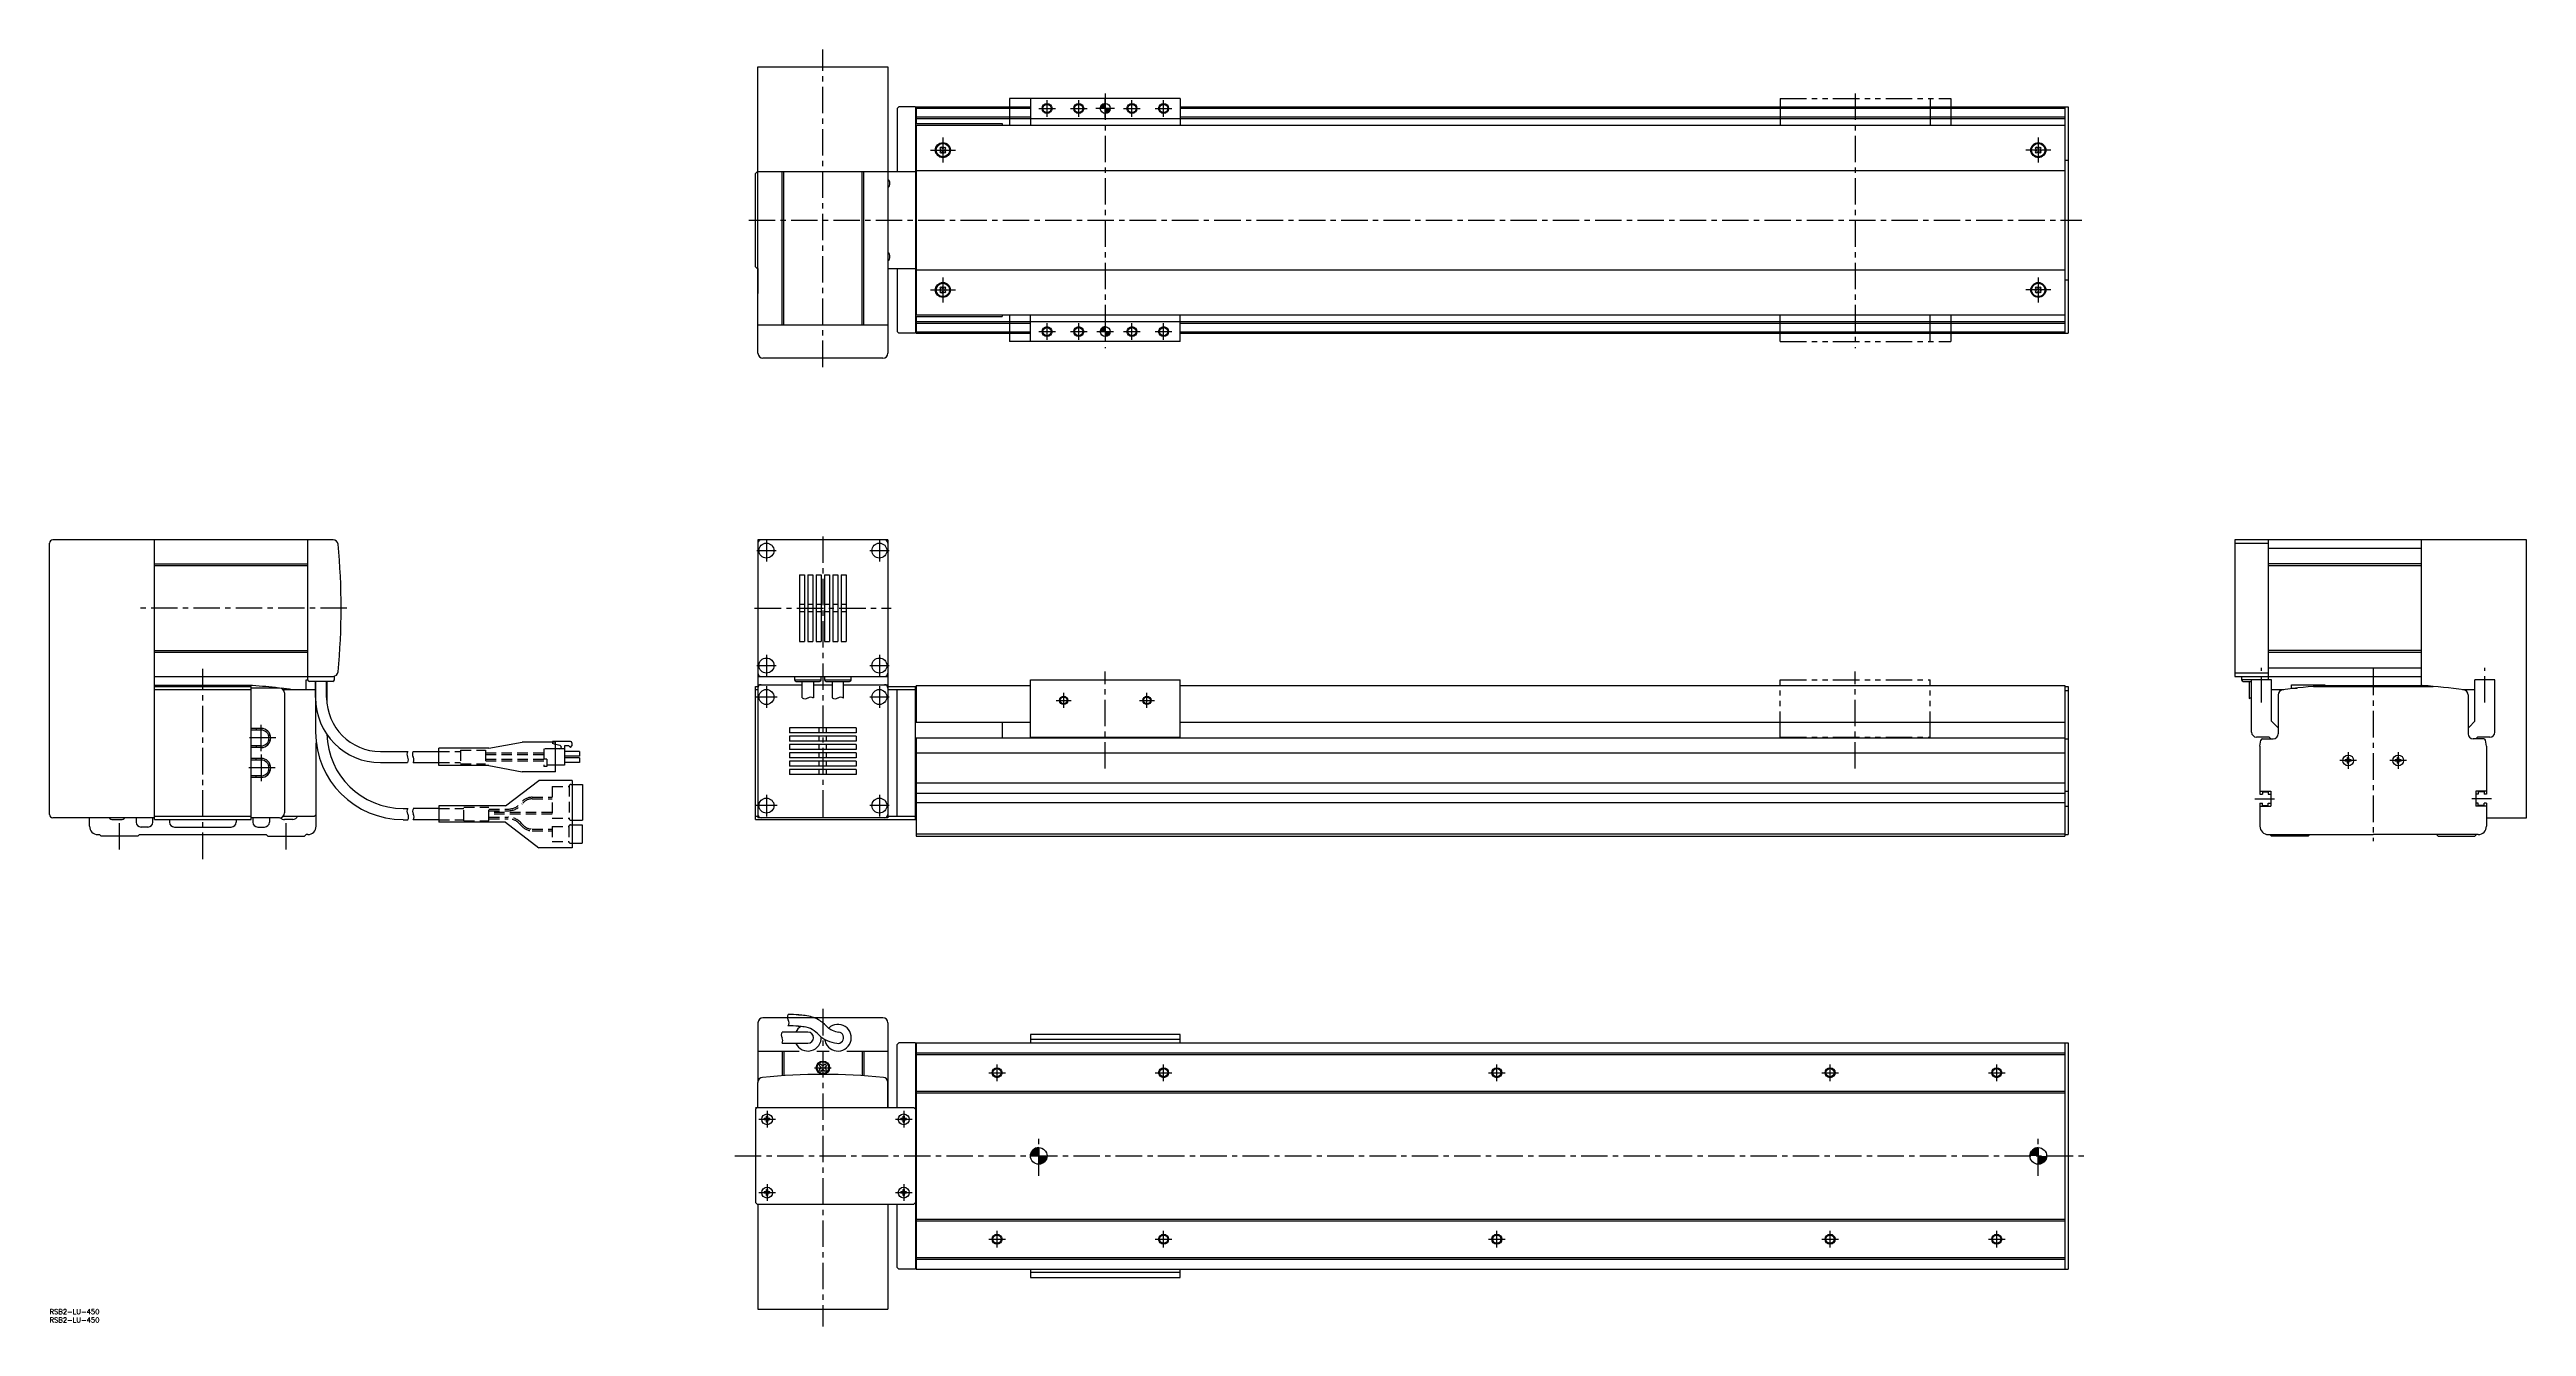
# Model space of a CAD drawing. Extents: x 0 to 1487, y -10 to 756.
import ezdxf

# ---------------------------------------------------------------- set-up
doc = ezdxf.new("R2010")
doc.units = 0
doc.header["$LTSCALE"] = 0.5
for name, pattern in [('CENTER', [50.8, 31.75, -6.35, 6.35, -6.35]), ('DASHED', [19.05, 12.7, -6.35]), ('PHANTOM', [63.5, 31.75, -6.35, 6.35, -6.35, 6.35, -6.35])]:
    doc.linetypes.add(name, pattern=pattern)
for name, color, linetype in [('MSM_CENTER', 1, 'CENTER'), ('MSM_CONTINUOUS', 7, 'CONTINUOUS'), ('MSM_DASHED', 4, 'DASHED'), ('MSM_IMAGINARY', 6, 'PHANTOM'), ('MSM_NARROW', 5, 'CONTINUOUS'), ('MSM_PART_NUMBER', 7, 'CONTINUOUS')]:
    doc.layers.add(name, color=color, linetype=linetype)
doc.styles.get("Standard").update_dxf_attribs({"font": 'txt.shx', "height": 3, "bigfont": 'bigfont.shx'})

# ---------------------------------------------------------------- blocks, each defined once
blk = doc.blocks.new('*U1')
at = {"layer": 'MSM_PART_NUMBER'}
blk.add_text('RSB2-LU-450', height=3, dxfattribs=at).set_placement((0, -3))
blk = doc.blocks.new('*U2')
at = {"layer": 'MSM_PART_NUMBER'}
blk.add_text('RSB2-LU-450', height=3, dxfattribs=at).set_placement((0, -8))
blk = doc.blocks.new('*U5')
at = {"layer": 'MSM_CONTINUOUS', "linetype": 'CONTINUOUS'}
for p, q in [((631.1, 588.5), (630.7, 587)), ((632.2, 589.6), (631.1, 588.5)), ((633.7, 590), (632.2, 589.6)), ((633.7, 589.6), (633.7, 590)), ((633.7, 589.6), (633.7, 588.5)), ((633.7, 588.5), (633.7, 587)), ((633.7, 587), (633.7, 585.5)), ((633.7, 585.5), (633.7, 584.4)), ((635.2, 584.4), (633.7, 584)), ((633.7, 584), (633.7, 584.4)), ((636.3, 585.5), (635.2, 584.4)), ((636.7, 587), (636.3, 585.5))]:
    blk.add_line(p, q, dxfattribs=at)
for points in [[(631.1, 588.5), (630.7, 587), (633.7, 587)], [(632.2, 589.6), (631.1, 588.5), (633.7, 588.5)], [(633.7, 590), (632.2, 589.6), (633.7, 589.6)], [(633.7, 587), (633.7, 585.5), (636.3, 585.5)], [(633.7, 585.5), (633.7, 584.4), (635.2, 584.4)]]:
    blk.add_solid(points, dxfattribs=at)
at = {"layer": 'MSM_CONTINUOUS', "linetype": 'CONTINUOUS', "extrusion": (0, 0, -1)}
for points in [[(-631.1, 588.5), (-633.7, 588.5), (-633.7, 587)], [(-632.2, 589.6), (-633.7, 589.6), (-633.7, 588.5)], [(-633.7, 587), (-636.7, 587), (-636.3, 585.5)], [(-633.7, 585.5), (-636.3, 585.5), (-635.2, 584.4)], [(-633.7, 584.4), (-635.2, 584.4), (-633.7, 584)]]:
    blk.add_solid(points, dxfattribs=at)
blk = doc.blocks.new('*U6')
at = {"layer": 'MSM_CONTINUOUS', "linetype": 'CONTINUOUS'}
for p, q in [((631.1, 722.5), (630.7, 721)), ((632.2, 723.6), (631.1, 722.5)), ((633.7, 724), (632.2, 723.6)), ((633.7, 723.6), (633.7, 724)), ((633.7, 723.6), (633.7, 722.5)), ((633.7, 722.5), (633.7, 721)), ((633.7, 721), (633.7, 719.5)), ((633.7, 719.5), (633.7, 718.4)), ((635.2, 718.4), (633.7, 718)), ((633.7, 718), (633.7, 718.4)), ((636.3, 719.5), (635.2, 718.4)), ((636.7, 721), (636.3, 719.5))]:
    blk.add_line(p, q, dxfattribs=at)
for points in [[(631.1, 722.5), (630.7, 721), (633.7, 721)], [(632.2, 723.6), (631.1, 722.5), (633.7, 722.5)], [(633.7, 724), (632.2, 723.6), (633.7, 723.6)], [(633.7, 721), (633.7, 719.5), (636.3, 719.5)], [(633.7, 719.5), (633.7, 718.4), (635.2, 718.4)]]:
    blk.add_solid(points, dxfattribs=at)
at = {"layer": 'MSM_CONTINUOUS', "linetype": 'CONTINUOUS', "extrusion": (0, 0, -1)}
for points in [[(-631.1, 722.5), (-633.7, 722.5), (-633.7, 721)], [(-632.2, 723.6), (-633.7, 723.6), (-633.7, 722.5)], [(-633.7, 721), (-636.7, 721), (-636.3, 719.5)], [(-633.7, 719.5), (-636.3, 719.5), (-635.2, 718.4)], [(-633.7, 718.4), (-635.2, 718.4), (-633.7, 718)]]:
    blk.add_solid(points, dxfattribs=at)
blk = doc.blocks.new('*U7')
at = {"layer": 'MSM_CONTINUOUS', "linetype": 'CONTINUOUS'}
for p, q in [((589.1, 93.9), (588.7, 92)), ((590.2, 95.5), (589.1, 93.9)), ((591.8, 96.6), (590.2, 95.5)), ((593.7, 97), (591.8, 96.6)), ((593.7, 96.6), (593.7, 97)), ((593.7, 96.6), (593.7, 95.5)), ((593.7, 95.5), (593.7, 93.9)), ((593.7, 93.9), (593.7, 92)), ((593.7, 92), (593.7, 90.1)), ((593.7, 90.1), (593.7, 88.5)), ((598.3, 90.1), (597.2, 88.5)), ((598.7, 92), (598.3, 90.1)), ((593.7, 88.5), (593.7, 87.4)), ((595.6, 87.4), (593.7, 87)), ((593.7, 87), (593.7, 87.4)), ((597.2, 88.5), (595.6, 87.4))]:
    blk.add_line(p, q, dxfattribs=at)
for points in [[(589.1, 93.9), (588.7, 92), (593.7, 92)], [(590.2, 95.5), (589.1, 93.9), (593.7, 93.9)], [(591.8, 96.6), (590.2, 95.5), (593.7, 95.5)], [(593.7, 97), (591.8, 96.6), (593.7, 96.6)], [(593.7, 92), (593.7, 90.1), (598.3, 90.1)], [(593.7, 90.1), (593.7, 88.5), (597.2, 88.5)], [(593.7, 88.5), (593.7, 87.4), (595.6, 87.4)]]:
    blk.add_solid(points, dxfattribs=at)
at = {"layer": 'MSM_CONTINUOUS', "linetype": 'CONTINUOUS', "extrusion": (0, 0, -1)}
for points in [[(-589.1, 93.9), (-593.7, 93.9), (-593.7, 92)], [(-590.2, 95.5), (-593.7, 95.5), (-593.7, 93.9)], [(-591.8, 96.6), (-593.7, 96.6), (-593.7, 95.5)], [(-593.7, 92), (-598.7, 92), (-598.3, 90.1)], [(-593.7, 90.1), (-598.3, 90.1), (-597.2, 88.5)], [(-593.7, 88.5), (-597.2, 88.5), (-595.6, 87.4)], [(-593.7, 87.4), (-595.6, 87.4), (-593.7, 87)]]:
    blk.add_solid(points, dxfattribs=at)
blk = doc.blocks.new('*U8')
at = {"layer": 'MSM_CONTINUOUS', "linetype": 'CONTINUOUS'}
for p, q in [((1189.1, 93.9), (1188.7, 92)), ((1190.2, 95.5), (1189.1, 93.9)), ((1191.8, 96.6), (1190.2, 95.5)), ((1193.7, 97), (1191.8, 96.6)), ((1193.7, 96.6), (1193.7, 97)), ((1193.7, 96.6), (1193.7, 95.5)), ((1193.7, 95.5), (1193.7, 93.9)), ((1193.7, 93.9), (1193.7, 92)), ((1193.7, 92), (1193.7, 90.1)), ((1193.7, 90.1), (1193.7, 88.5)), ((1198.3, 90.1), (1197.2, 88.5)), ((1198.7, 92), (1198.3, 90.1)), ((1193.7, 88.5), (1193.7, 87.4)), ((1195.6, 87.4), (1193.7, 87)), ((1193.7, 87), (1193.7, 87.4)), ((1197.2, 88.5), (1195.6, 87.4))]:
    blk.add_line(p, q, dxfattribs=at)
for points in [[(1189.1, 93.9), (1188.7, 92), (1193.7, 92)], [(1190.2, 95.5), (1189.1, 93.9), (1193.7, 93.9)], [(1191.8, 96.6), (1190.2, 95.5), (1193.7, 95.5)], [(1193.7, 97), (1191.8, 96.6), (1193.7, 96.6)], [(1193.7, 92), (1193.7, 90.1), (1198.3, 90.1)], [(1193.7, 90.1), (1193.7, 88.5), (1197.2, 88.5)], [(1193.7, 88.5), (1193.7, 87.4), (1195.6, 87.4)]]:
    blk.add_solid(points, dxfattribs=at)
at = {"layer": 'MSM_CONTINUOUS', "linetype": 'CONTINUOUS', "extrusion": (0, 0, -1)}
for points in [[(-1189.1, 93.9), (-1193.7, 93.9), (-1193.7, 92)], [(-1190.2, 95.5), (-1193.7, 95.5), (-1193.7, 93.9)], [(-1191.8, 96.6), (-1193.7, 96.6), (-1193.7, 95.5)], [(-1193.7, 92), (-1198.7, 92), (-1198.3, 90.1)], [(-1193.7, 90.1), (-1198.3, 90.1), (-1197.2, 88.5)], [(-1193.7, 88.5), (-1197.2, 88.5), (-1195.6, 87.4)], [(-1193.7, 87.4), (-1195.6, 87.4), (-1193.7, 87)]]:
    blk.add_solid(points, dxfattribs=at)

msp = doc.modelspace()

# ---------------------------------------------------------------- linework, layer by layer
at = {"layer": 'MSM_CENTER'}
for p, q in [((464.2, 565.7), (464.2, 756.4)), ((633.7, 730), (633.7, 577)), ((1083.7, 730), (1083.7, 577)), ((593.7, 721), (603.7, 721)), ((598.7, 716), (598.7, 726)), ((612.7, 721), (622.7, 721)), ((617.7, 716), (617.7, 726)), ((639.2, 721), (628.1, 721)), ((633.7, 715.5), (633.7, 726.5)), ((644.7, 721), (654.7, 721)), ((649.7, 716), (649.7, 726)), ((663.7, 721), (673.7, 721)), ((668.7, 716), (668.7, 726)), ((536.2, 703.5), (536.2, 688.5)), ((1193.7, 703.5), (1193.7, 688.5)), ((528.7, 696), (543.7, 696)), ((1201.2, 696), (1186.2, 696)), ((419.7, 654), (1219.9, 654)), ((528.7, 612), (543.7, 612)), ((536.2, 619.5), (536.2, 604.5)), ((1201.2, 612), (1186.2, 612)), ((1193.7, 619.5), (1193.7, 604.5)), ((593.7, 587), (603.7, 587)), ((598.7, 582), (598.7, 592)), ((612.7, 587), (622.7, 587)), ((617.7, 582), (617.7, 592)), ((628.7, 587), (638.7, 587)), ((644.7, 587), (654.7, 587)), ((649.7, 582), (649.7, 592)), ((663.7, 587), (673.7, 587)), ((668.7, 582), (668.7, 592)), ((430.3, 462), (430.3, 449)), ((464.2, 464), (464.2, 293)), ((498.1, 462), (498.1, 449)), ((424.5, 455.5), (436.1, 455.5)), ((492.3, 455.5), (503.9, 455.5)), ((178.5, 421), (54.4, 421)), ((423.2, 421), (505.2, 421)), ((430.3, 393), (430.3, 380)), ((498.1, 393), (498.1, 380)), ((92, 270.3), (92, 384.6)), ((424.5, 386.5), (436.1, 386.5)), ((430.3, 374.1), (430.3, 361.1)), ((492.3, 386.5), (503.9, 386.5)), ((498.1, 374.1), (498.1, 361.1)), ((633.7, 324.6), (633.7, 383)), ((1083.7, 324.6), (1083.7, 383)), ((1327.7, 364.2), (1327.7, 385.1)), ((1394.7, 384.6), (1394.7, 281)), ((1461.7, 364.2), (1461.7, 385.1)), ((423.7, 367.6), (436.8, 367.6)), ((492.3, 367.6), (503.9, 367.6)), ((604.2, 365.5), (613.2, 365.5)), ((608.7, 361), (608.7, 370)), ((654.2, 365.5), (663.2, 365.5)), ((658.7, 361), (658.7, 370)), ((135.8, 343), (118.9, 343)), ((127, 335), (127, 351)), ((127, 333), (127, 317)), ((1384.7, 329.5), (1374.7, 329.5)), ((1379.7, 334.5), (1379.7, 324.5)), ((1414.7, 329.5), (1404.7, 329.5)), ((1409.7, 334.5), (1409.7, 324.5)), ((135.5, 325), (118.7, 325)), ((436.8, 302.4), (423.7, 302.4)), ((430.3, 308.9), (430.3, 295.9)), ((503.9, 302.4), (492.3, 302.4)), ((498.1, 308.9), (498.1, 295.9)), ((1323.7, 306.5), (1335.5, 306.5)), ((1465.7, 306.5), (1453.9, 306.5)), ((42, 276), (42, 291.9)), ((142, 276), (142, 291.9)), ((464.2, 180.3), (464.2, -10.4)), ((459.2, 145), (469.2, 145)), ((563.7, 142), (573.7, 142)), ((568.7, 137), (568.7, 147)), ((663.7, 142), (673.7, 142)), ((668.7, 137), (668.7, 147)), ((863.7, 142), (873.7, 142)), ((868.7, 137), (868.7, 147)), ((1063.7, 142), (1073.7, 142)), ((1068.7, 137), (1068.7, 147)), ((1163.7, 142), (1173.7, 142)), ((1168.7, 137), (1168.7, 147)), ((430.7, 119), (430.7, 109)), ((512.7, 119), (512.7, 109)), ((425.7, 114), (435.7, 114)), ((507.7, 114), (517.7, 114)), ((411.3, 92), (1222.4, 92)), ((593.7, 80.1), (593.7, 103.9)), ((1193.7, 80.1), (1193.7, 103.9)), ((430.7, 75), (430.7, 65)), ((512.7, 75), (512.7, 65)), ((425.7, 70), (435.7, 70)), ((507.7, 70), (517.7, 70)), ((568.7, 37), (568.7, 47)), ((668.7, 37), (668.7, 47)), ((868.7, 37), (868.7, 47)), ((1068.7, 37), (1068.7, 47)), ((1168.7, 37), (1168.7, 47)), ((563.7, 42), (573.7, 42)), ((663.7, 42), (673.7, 42)), ((863.7, 42), (873.7, 42)), ((1063.7, 42), (1073.7, 42)), ((1163.7, 42), (1173.7, 42))]:
    msp.add_line(p, q, dxfattribs=at)
at = {"layer": 'MSM_CONTINUOUS'}
for p, q in [((425.2, 574), (425.2, 746)), ((425.2, 746), (503.2, 746)), ((503.2, 746), (503.2, 574)), ((509.7, 722), (508.7, 721)), ((508.7, 721), (508.7, 683)), ((519.7, 722), (509.7, 722)), ((519.7, 722), (519.7, 586)), ((520.2, 722), (520.2, 712)), ((520.2, 722), (588.7, 722)), ((520.2, 721.2), (588.7, 721.2)), ((520.2, 716), (588.7, 716)), ((520.2, 715), (1209.7, 715)), ((678.7, 727), (588.7, 727)), ((588.7, 727), (588.7, 711)), ((678.7, 727), (678.7, 711)), ((678.7, 722), (1211.7, 722)), ((678.7, 721.2), (1209.7, 721.2)), ((678.7, 716), (1209.7, 716)), ((1209.7, 722), (1209.7, 586)), ((1211.7, 722), (1211.7, 586)), ((519.7, 712), (571.7, 712)), ((520.2, 711), (1209.7, 711)), ((520.2, 711), (520.2, 597)), ((571.7, 712), (571.7, 711)), ((535, 697.8), (534.4, 697.2)), ((534.4, 697.2), (534.9, 696.7)), ((534.9, 695.3), (534.4, 694.8)), ((534.4, 694.8), (535, 694.2)), ((535.5, 697.3), (535, 697.8)), ((535, 694.2), (535.5, 694.7)), ((537.3, 697.8), (536.9, 697.3)), ((536.9, 694.7), (537.3, 694.2)), ((538, 697.2), (537.3, 697.8)), ((537.3, 694.2), (538, 694.8)), ((537.5, 696.7), (538, 697.2)), ((538, 694.8), (537.5, 695.3)), ((1192.5, 697.8), (1191.9, 697.2)), ((1191.9, 697.2), (1192.4, 696.7)), ((1192.4, 695.3), (1191.9, 694.8)), ((1191.9, 694.8), (1192.5, 694.2)), ((1193, 697.3), (1192.5, 697.8)), ((1192.5, 694.2), (1193, 694.7)), ((1194.8, 697.8), (1194.4, 697.3)), ((1194.4, 694.7), (1194.8, 694.2)), ((1195.5, 697.2), (1194.8, 697.8)), ((1194.8, 694.2), (1195.5, 694.8)), ((1195, 696.7), (1195.5, 697.2)), ((1195.5, 694.8), (1195, 695.3)), ((1209.7, 689.9), (1211.7, 689.9)), ((423.7, 682), (424.7, 683)), ((423.7, 626), (423.7, 682)), ((519.7, 683), (424.7, 683)), ((439.7, 591), (439.7, 683)), ((440.7, 591), (440.7, 683)), ((487.7, 591), (487.7, 683)), ((488.7, 591), (488.7, 683)), ((519.7, 683.8), (1209.7, 683.8)), ((424.7, 625), (423.7, 626)), ((425.2, 625), (424.7, 625)), ((425.2, 625), (425.2, 609.8)), ((503.2, 625), (519.7, 625)), ((503.2, 625), (503.2, 609.8)), ((508.7, 625), (508.7, 587)), ((519.7, 624.2), (1209.7, 624.2)), ((535, 613.8), (534.4, 613.2)), ((534.4, 613.2), (534.9, 612.7)), ((534.9, 611.3), (534.4, 610.8)), ((534.4, 610.8), (535, 610.2)), ((535.5, 613.3), (535, 613.8)), ((535, 610.2), (535.5, 610.7)), ((537.3, 613.8), (536.9, 613.3)), ((536.9, 610.7), (537.3, 610.2)), ((538, 613.2), (537.3, 613.8)), ((537.3, 610.2), (538, 610.8)), ((537.5, 612.7), (538, 613.2)), ((538, 610.8), (537.5, 611.3)), ((1192.5, 613.8), (1191.9, 613.2)), ((1191.9, 613.2), (1192.4, 612.7)), ((1192.4, 611.3), (1191.9, 610.8)), ((1191.9, 610.8), (1192.5, 610.2)), ((1193, 613.3), (1192.5, 613.8)), ((1192.5, 610.2), (1193, 610.7)), ((1194.8, 613.8), (1194.4, 613.3)), ((1194.4, 610.7), (1194.8, 610.2)), ((1195.5, 613.2), (1194.8, 613.8)), ((1194.8, 610.2), (1195.5, 610.8)), ((1195, 612.7), (1195.5, 613.2)), ((1195.5, 610.8), (1195, 611.3)), ((1209.7, 618.1), (1211.7, 618.1)), ((519.7, 596), (571.7, 596)), ((520.2, 597), (1209.7, 597)), ((520.2, 596), (520.2, 586)), ((571.7, 597), (571.7, 596)), ((588.7, 581), (588.7, 597)), ((678.7, 581), (678.7, 597)), ((425.2, 591), (503.2, 591)), ((508.7, 587), (509.7, 586)), ((519.7, 586), (509.7, 586)), ((520.2, 593), (1209.7, 593)), ((520.2, 592), (588.7, 592)), ((520.2, 586.8), (588.7, 586.8)), ((520.2, 586), (588.7, 586)), ((678.7, 581), (588.7, 581)), ((678.7, 592), (1209.7, 592)), ((678.7, 586.8), (1209.7, 586.8)), ((678.7, 586), (1211.7, 586)), ((500.2, 571), (428.2, 571)), ((170.2, 462), (2, 462)), ((63, 294), (63, 462)), ((155, 378), (155, 462)), ((503.2, 462), (425.2, 462)), ((425.2, 462), (425.2, 295)), ((503.2, 462), (503.2, 295)), ((1486.7, 462), (1311.7, 462)), ((1311.7, 462), (1311.7, 380)), ((1331.7, 462), (1331.7, 378)), ((1331.7, 461.9), (1331.7, 461.9)), ((1423.7, 461.9), (1423.6, 461.9)), ((1423.7, 374.5), (1423.7, 462)), ((1486.7, 295), (1486.7, 462)), ((0, 297), (0, 460)), ((63, 447.5), (155, 447.5)), ((63, 446.5), (155, 446.5)), ((1311.7, 460), (1331.7, 460)), ((1331.7, 457), (1423.7, 457)), ((1423.7, 447.5), (1331.7, 447.5)), ((1331.7, 446.5), (1423.7, 446.5)), ((450.2, 441), (450.2, 401)), ((450.2, 441), (453.2, 441)), ((453.2, 441), (453.2, 401)), ((455.2, 441), (455.2, 401)), ((455.2, 441), (458.2, 441)), ((458.2, 441), (458.2, 401)), ((460.2, 441), (460.2, 401)), ((460.2, 441), (463.2, 441)), ((463.2, 441), (463.2, 401)), ((465.2, 441), (465.2, 401)), ((465.2, 441), (468.2, 441)), ((468.2, 441), (468.2, 401)), ((470.2, 441), (470.2, 401)), ((470.2, 441), (473.2, 441)), ((473.2, 441), (473.2, 401)), ((475.2, 441), (475.2, 401)), ((475.2, 441), (478.2, 441)), ((478.2, 441), (478.2, 401)), ((453.2, 423.2), (450.2, 423.2)), ((453.2, 418.7), (450.2, 418.7)), ((458.2, 423.2), (455.2, 423.2)), ((458.2, 418.7), (455.2, 418.7)), ((463.2, 423.2), (460.2, 423.2)), ((463.2, 418.7), (460.2, 418.7)), ((468.2, 423.2), (465.2, 423.2)), ((468.2, 418.7), (465.2, 418.7)), ((473.2, 423.2), (470.2, 423.2)), ((473.2, 418.7), (470.2, 418.7)), ((478.2, 423.2), (475.2, 423.2)), ((478.2, 418.7), (475.2, 418.7)), ((63, 395.5), (155, 395.5)), ((63, 394.5), (155, 394.5)), ((450.2, 401), (453.2, 401)), ((455.2, 401), (458.2, 401)), ((460.2, 401), (463.2, 401)), ((465.2, 401), (468.2, 401)), ((470.2, 401), (473.2, 401)), ((475.2, 401), (478.2, 401)), ((1423.7, 395.5), (1331.7, 395.5)), ((1331.7, 394.5), (1423.7, 394.5)), ((63, 380), (170.2, 380)), ((121.8, 374.5), (63, 374.5)), ((63, 374), (121, 374)), ((63, 372), (121, 372)), ((121, 294), (121, 374)), ((138, 373), (121, 373)), ((140.2, 372), (159.6, 372)), ((154, 372), (154, 378)), ((154, 378), (155, 378)), ((170, 377), (156, 377)), ((159.6, 377), (159.6, 346.5)), ((159.6, 367.2), (159.6, 377)), ((166.4, 377), (166.4, 365.4)), ((166.3, 367.2), (166.3, 377)), ((171, 378), (171, 380.1)), ((423.7, 294), (423.7, 374)), ((423.7, 374), (425.2, 374)), ((423.7, 372), (425.2, 372)), ((425.2, 380), (503.2, 380)), ((425.2, 375), (451.8, 375)), ((447.2, 380), (447.2, 378)), ((447.2, 378), (463.2, 378)), ((448.2, 377), (462.2, 377)), ((451.8, 367), (451.8, 377)), ((458.5, 377), (458.5, 367)), ((458.5, 375), (469.8, 375)), ((463.2, 378), (463.2, 380)), ((465.2, 380), (465.2, 378)), ((465.2, 378), (481.2, 378)), ((466.2, 377), (480.2, 377)), ((469.8, 377), (469.8, 367.1)), ((476.6, 366.9), (476.6, 377)), ((476.6, 375), (503.2, 375)), ((481.2, 378), (481.2, 380)), ((503.2, 374), (519.7, 374)), ((503.2, 372), (519.7, 372)), ((508.7, 296), (508.7, 372)), ((519.7, 294), (519.7, 374)), ((520.2, 374.5), (520.2, 352.5)), ((520.2, 374.5), (588.7, 374.5)), ((588.7, 343), (588.7, 378)), ((588.7, 378), (678.7, 378)), ((678.7, 343), (678.7, 378)), ((678.7, 374.5), (1209.7, 374.5)), ((1209.7, 374.5), (1209.7, 284)), ((1209.7, 374), (1211.7, 374)), ((1211.7, 374), (1211.7, 285)), ((1331.7, 382), (1311.7, 382)), ((1311.7, 380), (1331.7, 380)), ((1315.7, 380), (1315.7, 378)), ((1333.7, 378), (1315.7, 378)), ((1316.7, 377), (1321.7, 377)), ((1320.3, 377), (1320.3, 366.7)), ((1321.7, 346.5), (1321.7, 378)), ((1423.6, 385), (1331.7, 385)), ((1331.7, 380.1), (1331.7, 380.1)), ((1331.7, 380), (1423.7, 380)), ((1333.7, 353), (1333.7, 378)), ((1333.7, 372), (1341.1, 372)), ((1345.7, 372.6), (1345.7, 375)), ((1345.7, 375), (1365.7, 375)), ((1345.7, 373), (1349, 373)), ((1358.8, 374), (1430.6, 374)), ((1364.9, 374.5), (1424.5, 374.5)), ((1365.7, 375), (1365.7, 374.5)), ((1423.6, 384.3), (1423.7, 384.3)), ((1448.3, 372), (1455.7, 372)), ((1455.7, 353), (1455.7, 378)), ((1467.7, 378), (1455.7, 378)), ((1467.7, 346.5), (1467.7, 378)), ((141, 370), (141, 298)), ((1209.7, 371.5), (1211.7, 371.5)), ((1337.7, 368.9), (1337.7, 345.5)), ((1451.7, 368.9), (1451.7, 345.5)), ((127, 348.7), (121, 348.7)), ((127, 347.7), (121, 347.7)), ((124, 348.7), (124, 347.7)), ((132.6, 344.5), (131.5, 344.5)), ((484.2, 349), (444.2, 349)), ((444.2, 349), (444.2, 346)), ((484.2, 346), (444.2, 346)), ((484.2, 344), (444.2, 344)), ((444.2, 344), (444.2, 341)), ((461.9, 346), (461.9, 349)), ((461.9, 341), (461.9, 344)), ((466.4, 346), (466.4, 349)), ((466.4, 341), (466.4, 344)), ((484.2, 349), (484.2, 346)), ((484.2, 344), (484.2, 341)), ((519.7, 352.5), (588.7, 352.5)), ((520.2, 343), (1209.7, 343)), ((520.2, 343), (520.2, 284)), ((571.7, 352.5), (571.7, 343)), ((588.7, 343.5), (678.7, 343.5)), ((678.7, 352.5), (1209.7, 352.5)), ((1209.7, 342.5), (1211.7, 342.5)), ((1332.2, 343.5), (1324.7, 343.5)), ((1328.3, 342.5), (1334.7, 342.5)), ((1333.2, 342.5), (1332.2, 343.5)), ((1337.2, 349.5), (1333.7, 353)), ((1337.2, 349.5), (1337.7, 349.5)), ((1451.7, 349.5), (1452.2, 349.5)), ((1452.2, 349.5), (1455.7, 353)), ((1461.1, 342.5), (1454.7, 342.5)), ((1456.2, 342.5), (1457.2, 343.5)), ((1464.7, 343.5), (1457.2, 343.5)), ((127, 338.2), (121, 338.2)), ((127, 337.2), (121, 337.2)), ((127, 330.7), (121, 330.7)), ((127, 329.7), (121, 329.7)), ((124, 338.2), (124, 337.2)), ((124, 329.7), (124, 330.7)), ((132.6, 341.5), (131.5, 341.5)), ((160, 290), (160, 340)), ((198.6, 334.9), (215, 334.9)), ((198.6, 328.2), (214.9, 328.2)), ((218.3, 334.9), (233.7, 334.9)), ((218.3, 328.2), (233.7, 328.2)), ((263.7, 336.8), (233.7, 336.8)), ((233.7, 326.4), (233.7, 336.8)), ((263.7, 336.8), (283.7, 340.5)), ((303.7, 340.5), (283.7, 340.5)), ((312.6, 340.9), (301.8, 340.9)), ((301.8, 340.9), (301.8, 340.5)), ((303.7, 322.6), (303.7, 340.5)), ((306.5, 338.4), (303.7, 339.1)), ((309, 336.4), (303.7, 336.4)), ((309, 338.2), (309, 326.7)), ((311.7, 338.2), (309, 338.2)), ((318, 334.8), (309, 334.8)), ((318, 332.1), (309, 332.1)), ((318, 331), (309, 331)), ((318, 328.3), (309, 328.3)), ((312.6, 337.3), (311.7, 338.2)), ((312.6, 337.3), (313.5, 338.2)), ((313.5, 340), (313.5, 338.2)), ((318, 334.8), (318, 332.1)), ((318, 331), (318, 328.3)), ((484.2, 341), (444.2, 341)), ((484.2, 339), (444.2, 339)), ((444.2, 339), (444.2, 336)), ((484.2, 336), (444.2, 336)), ((484.2, 334), (444.2, 334)), ((444.2, 334), (444.2, 331)), ((484.2, 331), (444.2, 331)), ((484.2, 329), (444.2, 329)), ((444.2, 329), (444.2, 326)), ((461.9, 336), (461.9, 339)), ((461.9, 331), (461.9, 334)), ((461.9, 326), (461.9, 329)), ((466.4, 336), (466.4, 339)), ((466.4, 331), (466.4, 334)), ((466.4, 326), (466.4, 329)), ((484.2, 339), (484.2, 336)), ((484.2, 334), (484.2, 331)), ((484.2, 329), (484.2, 326)), ((520.2, 334), (1209.7, 334)), ((1326.7, 338), (1327.3, 341.7)), ((1326.7, 338), (1326.7, 309.2)), ((1377.9, 329.1), (1377.9, 329.9)), ((1378.8, 329.9), (1377.9, 329.9)), ((1378.8, 329.1), (1377.9, 329.1)), ((1379.3, 331.2), (1380.1, 331.2)), ((1379.3, 330.4), (1379.3, 331.2)), ((1379.3, 327.8), (1379.3, 328.6)), ((1379.3, 327.8), (1380.1, 327.8)), ((1380.1, 330.4), (1380.1, 331.2)), ((1380.1, 327.8), (1380.1, 328.6)), ((1381.4, 329.9), (1380.6, 329.9)), ((1381.4, 329.1), (1380.6, 329.1)), ((1381.4, 329.1), (1381.4, 329.9)), ((1407.9, 329.1), (1407.9, 329.9)), ((1408.8, 329.9), (1407.9, 329.9)), ((1408.8, 329.1), (1407.9, 329.1)), ((1409.3, 331.2), (1410.1, 331.2)), ((1409.3, 330.4), (1409.3, 331.2)), ((1409.3, 327.8), (1409.3, 328.6)), ((1409.3, 327.8), (1410.1, 327.8)), ((1410.1, 330.4), (1410.1, 331.2)), ((1410.1, 327.8), (1410.1, 328.6)), ((1411.4, 329.9), (1410.6, 329.9)), ((1411.4, 329.1), (1410.6, 329.1)), ((1411.4, 329.1), (1411.4, 329.9)), ((1462.7, 338), (1462, 341.7)), ((1462.7, 338), (1462.7, 309.2)), ((127, 320.2), (121, 320.2)), ((127, 319.2), (121, 319.2)), ((124, 319.2), (124, 320.2)), ((132.6, 326.5), (131.5, 326.5)), ((132.6, 323.5), (131.5, 323.5)), ((263.7, 326.4), (233.7, 326.4)), ((263.7, 326.4), (283.7, 322.6)), ((273.7, 302.3), (293.7, 317.5)), ((303.7, 322.6), (283.7, 322.6)), ((313.7, 317.5), (293.7, 317.5)), ((309, 326.7), (303.7, 326.7)), ((313.7, 317.5), (313.7, 277.1)), ((313.7, 315.1), (319.9, 315.1)), ((319.9, 315.1), (319.9, 293.6)), ((484.2, 326), (444.2, 326)), ((484.2, 324), (444.2, 324)), ((444.2, 324), (444.2, 321)), ((484.2, 321), (444.2, 321)), ((461.9, 321), (461.9, 324)), ((466.4, 321), (466.4, 324)), ((484.2, 324), (484.2, 321)), ((519.7, 317), (520.2, 317)), ((520.2, 316), (1209.7, 316)), ((212.2, 300.7), (215, 300.7)), ((233.7, 300.7), (218.3, 300.7)), ((273.7, 302.3), (233.7, 302.3)), ((233.7, 302.3), (233.7, 292.4)), ((520.2, 309.8), (1209.7, 309.8)), ((520.2, 304.2), (1209.7, 304.2)), ((1209.7, 311), (1211.7, 311)), ((1209.7, 302), (1211.7, 302)), ((1326.7, 311), (1333.2, 311)), ((1326.7, 309.2), (1328.2, 309.2)), ((1326.7, 303.8), (1326.7, 290)), ((1326.7, 303.8), (1328.2, 303.8)), ((1326.7, 302), (1333.2, 302)), ((1328.2, 310.6), (1328.2, 309.2)), ((1328.2, 310.6), (1331.7, 310.6)), ((1328.2, 302.4), (1328.2, 303.8)), ((1328.2, 302.4), (1331.7, 302.4)), ((1331.7, 310.6), (1331.7, 309.2)), ((1331.7, 309.2), (1333.2, 309.2)), ((1331.7, 303.8), (1333.2, 303.8)), ((1331.7, 302.4), (1331.7, 303.8)), ((1333.2, 311), (1333.2, 302)), ((1462.7, 311), (1456.2, 311)), ((1456.2, 311), (1456.2, 302)), ((1457.7, 309.2), (1456.2, 309.2)), ((1457.7, 303.8), (1456.2, 303.8)), ((1462.7, 302), (1456.2, 302)), ((1457.7, 310.6), (1457.7, 309.2)), ((1461.2, 310.6), (1457.7, 310.6)), ((1457.7, 302.4), (1457.7, 303.8)), ((1461.2, 302.4), (1457.7, 302.4)), ((1461.2, 310.6), (1461.2, 309.2)), ((1462.7, 309.2), (1461.2, 309.2)), ((1462.7, 303.8), (1461.2, 303.8)), ((1461.2, 302.4), (1461.2, 303.8)), ((1462.7, 303.8), (1462.7, 290)), ((63, 295), (2, 295)), ((24, 290), (24, 295)), ((29, 285), (30, 285)), ((30, 285), (31, 284)), ((53, 284), (31, 284)), ((38, 294), (43, 294)), ((52, 295), (52, 292.5)), ((53, 284), (54, 285)), ((54, 285), (130, 285)), ((59, 289.5), (55, 289.5)), ((62, 292.5), (62, 295)), ((63, 296), (121, 296)), ((63, 294), (121, 294)), ((72, 294), (72, 292.5)), ((75, 289.5), (109, 289.5)), ((112, 294), (112, 292.5)), ((138, 295), (121, 295)), ((122, 295), (122, 292.5)), ((125, 289.5), (129, 289.5)), ((131, 284), (130, 285)), ((131, 284), (153, 284)), ((132, 295), (132, 292.5)), ((140.2, 296), (159, 296)), ((146, 294), (141, 294)), ((154, 285), (153, 284)), ((155, 285), (154, 285)), ((160, 297), (159, 296)), ((212.2, 293.9), (215, 293.9)), ((233.7, 293.9), (218.3, 293.9)), ((273.7, 292.4), (233.7, 292.4)), ((273.7, 292.4), (293.7, 277.1)), ((313.7, 293.6), (319.9, 293.6)), ((313.7, 290.8), (319.7, 290.8)), ((319.7, 290.8), (319.7, 279.8)), ((423.7, 296), (425.2, 296)), ((423.7, 294), (519.7, 294)), ((503.2, 295), (425.2, 295)), ((503.2, 296), (519.7, 296)), ((520.2, 285.5), (1209.7, 285.5)), ((520.2, 284), (1209.7, 284)), ((1209.7, 285), (1211.7, 285)), ((1331.7, 285), (1394.7, 285)), ((1332.7, 285), (1333.7, 284)), ((1355.7, 284), (1333.7, 284)), ((1355.7, 284), (1356.7, 285)), ((1457.7, 285), (1394.7, 285)), ((1433.7, 284), (1432.7, 285)), ((1433.7, 284), (1455.7, 284)), ((1456.7, 285), (1455.7, 284)), ((1462.7, 295), (1486.7, 295)), ((313.7, 277.1), (293.7, 277.1)), ((313.7, 279.8), (319.7, 279.8)), ((425.2, 172), (425.2, 136.2)), ((500.2, 175), (428.2, 175)), ((455.2, 166.3), (439.7, 166.3)), ((503.2, 172), (503.2, 121)), ((678.7, 165), (588.7, 165)), ((588.7, 165), (588.7, 160)), ((678.7, 160), (678.7, 165)), ((425.2, 155), (449.9, 155)), ((455.2, 159.6), (439.7, 159.6)), ((439.7, 155), (439.7, 140.2)), ((440.7, 155), (440.7, 140.3)), ((460.5, 155), (467.9, 155)), ((478.5, 155), (503.2, 155)), ((487.7, 155), (487.7, 140.3)), ((488.7, 155), (488.7, 140.3)), ((508.7, 159), (509.7, 160)), ((508.7, 121), (508.7, 159)), ((519.7, 160), (509.7, 160)), ((519.7, 160), (519.7, 24)), ((519.7, 150), (520.2, 150)), ((520.2, 160), (520.2, 24)), ((520.2, 160), (1211.7, 160)), ((520.2, 154), (1209.7, 154)), ((520.2, 153), (1209.7, 153)), ((678.7, 162), (588.7, 162)), ((1209.7, 160), (1209.7, 24)), ((1211.7, 160), (1211.7, 24)), ((425.2, 121), (425.2, 136.2)), ((462.9, 147.2), (462, 146.3)), ((462.9, 145.4), (462, 146.3)), ((462.9, 144.6), (462, 143.7)), ((462, 143.7), (462.9, 142.8)), ((463.8, 146.3), (462.9, 147.2)), ((463.8, 143.7), (462.9, 142.8)), ((465.5, 147.2), (464.6, 146.3)), ((465.5, 142.8), (464.6, 143.7)), ((465.5, 147.2), (466.4, 146.3)), ((466.4, 146.3), (465.5, 145.4)), ((466.4, 143.7), (465.5, 144.6)), ((466.4, 143.7), (465.5, 142.8)), ((503.2, 121), (503.2, 136.2)), ((424.7, 121), (423.7, 120)), ((423.7, 121), (518.7, 121)), ((423.7, 120), (423.7, 64)), ((518.7, 121), (519.7, 120)), ((520.2, 131), (1209.7, 131)), ((520.2, 130), (1209.7, 130)), ((428.9, 113.6), (428.9, 114.4)), ((429.8, 114.4), (428.9, 114.4)), ((429.8, 113.6), (428.9, 113.6)), ((430.3, 115.8), (431.1, 115.8)), ((430.3, 114.9), (430.3, 115.8)), ((430.3, 112.2), (430.3, 113.1)), ((430.3, 112.2), (431.1, 112.2)), ((431.1, 114.9), (431.1, 115.8)), ((431.1, 112.2), (431.1, 113.1)), ((432.4, 114.4), (431.6, 114.4)), ((432.4, 113.6), (431.6, 113.6)), ((432.4, 113.6), (432.4, 114.4)), ((510.9, 113.6), (510.9, 114.4)), ((511.8, 114.4), (510.9, 114.4)), ((511.8, 113.6), (510.9, 113.6)), ((512.3, 115.8), (513.1, 115.8)), ((512.3, 114.9), (512.3, 115.8)), ((512.3, 112.2), (512.3, 113.1)), ((512.3, 112.2), (513.1, 112.2)), ((513.1, 114.9), (513.1, 115.8)), ((513.1, 112.2), (513.1, 113.1)), ((514.4, 114.4), (513.6, 114.4)), ((514.4, 113.6), (513.6, 113.6)), ((514.4, 113.6), (514.4, 114.4)), ((424.7, 63), (423.7, 64)), ((424.7, 63), (518.7, 63)), ((425.2, 63), (425.2, 0)), ((428.9, 69.6), (428.9, 70.4)), ((429.8, 70.4), (428.9, 70.4)), ((429.8, 69.6), (428.9, 69.6)), ((430.3, 71.8), (431.1, 71.8)), ((430.3, 70.9), (430.3, 71.8)), ((430.3, 68.2), (430.3, 69.1)), ((430.3, 68.2), (431.1, 68.2)), ((431.1, 70.9), (431.1, 71.8)), ((431.1, 68.2), (431.1, 69.1)), ((432.4, 70.4), (431.6, 70.4)), ((432.4, 69.6), (431.6, 69.6)), ((432.4, 69.6), (432.4, 70.4)), ((503.2, 63), (503.2, 0)), ((508.7, 25), (508.7, 63)), ((510.9, 69.6), (510.9, 70.4)), ((511.8, 70.4), (510.9, 70.4)), ((511.8, 69.6), (510.9, 69.6)), ((512.3, 71.8), (513.1, 71.8)), ((512.3, 70.9), (512.3, 71.8)), ((512.3, 68.2), (512.3, 69.1)), ((512.3, 68.2), (513.1, 68.2)), ((513.1, 70.9), (513.1, 71.8)), ((513.1, 68.2), (513.1, 69.1)), ((514.4, 70.4), (513.6, 70.4)), ((514.4, 69.6), (513.6, 69.6)), ((514.4, 69.6), (514.4, 70.4)), ((518.7, 63), (519.7, 64)), ((520.2, 54), (1209.7, 54)), ((520.2, 53), (1209.7, 53)), ((519.7, 34), (520.2, 34)), ((520.2, 31), (1209.7, 31)), ((520.2, 30), (1209.7, 30)), ((509.7, 24), (508.7, 25)), ((519.7, 24), (509.7, 24)), ((520.2, 24), (1211.7, 24)), ((588.7, 24), (588.7, 19)), ((678.7, 22), (588.7, 22)), ((588.7, 19), (678.7, 19)), ((678.7, 19), (678.7, 24)), ((425.2, 0), (503.2, 0))]:
    msp.add_line(p, q, dxfattribs=at)
for centre, radius in [((598.7, 721), 2.46), ((617.7, 721), 2.46), ((633.7, 721), 3), ((649.7, 721), 2.46), ((668.7, 721), 2.46), ((536.2, 696), 4.5), ((536.2, 696), 4.15), ((536.2, 696), 4), ((1193.7, 696), 4.5), ((1193.7, 696), 4.15), ((1193.7, 696), 4), ((534.4, 696), 0.25), ((536.2, 697.8), 0.25), ((536.2, 694.2), 0.25), ((537.9, 696), 0.25), ((1191.9, 696), 0.25), ((1193.7, 697.8), 0.25), ((1193.7, 694.2), 0.25), ((1195.4, 696), 0.25), ((536.2, 612), 4.5), ((536.2, 612), 4.15), ((536.2, 612), 4), ((534.4, 612), 0.25), ((536.2, 613.8), 0.25), ((536.2, 610.2), 0.25), ((537.9, 612), 0.25), ((1193.7, 612), 4.5), ((1193.7, 612), 4.15), ((1193.7, 612), 4), ((1191.9, 612), 0.25), ((1193.7, 613.8), 0.25), ((1193.7, 610.2), 0.25), ((1195.4, 612), 0.25), ((598.7, 587), 2.46), ((617.7, 587), 2.46), ((633.7, 587), 3), ((649.7, 587), 2.46), ((668.7, 587), 2.46), ((430.3, 455.5), 4.5), ((498.1, 455.5), 4.5), ((430.3, 386.5), 4.5), ((498.1, 386.5), 4.5), ((430.3, 367.6), 4.5), ((498.1, 367.6), 4.5), ((608.7, 365.5), 2.07), ((658.7, 365.5), 2.07), ((1379.7, 329.5), 3.25), ((1409.7, 329.5), 3.25), ((430.3, 302.4), 4.5), ((498.1, 302.4), 4.5), ((464.2, 145), 4), ((464.2, 145), 3.5), ((568.7, 142), 2.46), ((668.7, 142), 2.46), ((868.7, 142), 2.46), ((1068.7, 142), 2.46), ((1168.7, 142), 2.46), ((430.7, 114), 3.25), ((512.7, 114), 3.25), ((593.7, 92), 5), ((1193.7, 92), 5), ((430.7, 70), 3.25), ((512.7, 70), 3.25), ((568.7, 42), 2.46), ((668.7, 42), 2.46), ((868.7, 42), 2.46), ((1068.7, 42), 2.46), ((1168.7, 42), 2.46)]:
    msp.add_circle(centre, radius, dxfattribs=at)
for centre, radius, start, end in [((534.2, 696), 0.94, 315.0016, 44.9994), ((536.2, 698), 0.94, 224.9999, 315.0008), ((536.2, 694), 0.94, 44.9995, 135.0019), ((538.2, 696), 0.94, 134.9979, 225.0031), ((1191.7, 696), 0.94, 315.0016, 44.9994), ((1193.7, 698), 0.94, 224.9999, 315.0008), ((1193.7, 694), 0.94, 44.9995, 135.0019), ((1195.7, 696), 0.94, 134.9979, 225.0031), ((501.2, 676), 3.25, 307.98, 52.02), ((501.2, 632), 3.25, 307.98, 52.02), ((534.2, 612), 0.94, 315.0016, 44.9994), ((536.2, 614), 0.94, 224.9999, 315.0008), ((536.2, 610), 0.94, 44.9995, 135.0019), ((538.2, 612), 0.94, 134.9979, 225.0031), ((1191.7, 612), 0.94, 315.0016, 44.9994), ((1193.7, 614), 0.94, 224.9999, 315.0008), ((1193.7, 610), 0.94, 44.9995, 135.0019), ((1195.7, 612), 0.94, 134.9979, 225.0031), ((428.2, 574), 3, 180, 270), ((500.2, 574), 3, 270, 0), ((2, 460), 2, 90, 180), ((170.2, 459), 3, 5.4926, 90), ((427.2, 460), 2, 90, 180), ((501.2, 460), 2, 0, 90), ((-225, 421), 400, 354.5074, 5.4926), ((92, -24.4), 400, 83.4486, 85.7267), ((138, 370), 3, 0, 90), ((92, -24.4), 400, 82.2943, 83.2604), ((156, 378), 1, 180, 270), ((170, 378), 1, 270, 0), ((170.2, 383), 3, 270, 354.5074), ((427.2, 382), 2, 180, 270), ((427.2, 373), 2, 90, 180), ((448.2, 378), 1, 180, 270), ((462.2, 378), 1, 270, 0), ((466.2, 378), 1, 180, 270), ((480.2, 378), 1, 270, 0), ((501.2, 382), 2, 270, 0), ((501.2, 373), 2, 0, 90), ((1316.7, 378), 1, 180, 270), ((1340.7, 368.9), 3, 97.8176, 180), ((1394.7, -24.4), 400, 94.2733, 97.8176), ((1394.7, -24.4), 400, 82.1824, 85.7267), ((1448.7, 368.9), 3, 0, 82.1824), ((198.6, 367.2), 39, 180, 270), ((198.6, 367.2), 32.3, 180, 270), ((127, 343), 5.75, 270, 90), ((127, 343), 4.75, 270, 90), ((212.2, 346.5), 52.5, 180, 270), ((212.2, 346.5), 45.8, 181.5574, 270), ((1324.7, 346.5), 3, 180, 270), ((1328.3, 341.5), 1, 90, 170), ((1334.7, 345.5), 3, 270, 0), ((1454.7, 345.5), 3, 180, 270), ((1461.1, 341.5), 1, 10, 90), ((1464.7, 346.5), 3, 270, 0), ((127, 325), 5.75, 270, 90), ((127, 325), 4.75, 270, 90), ((306.2, 337.4), 1.01, 270, 75.6186), ((312.6, 340), 0.9, 0, 90), ((1378.8, 330.4), 0.5, 270, 0), ((1378.8, 328.6), 0.5, 0, 90), ((1380.6, 330.4), 0.5, 180, 270), ((1380.6, 328.6), 0.5, 90, 180), ((1408.8, 330.4), 0.5, 270, 0), ((1408.8, 328.6), 0.5, 0, 90), ((1410.6, 330.4), 0.5, 180, 270), ((1410.6, 328.6), 0.5, 90, 180), ((138, 298), 3, 270, 0), ((2, 297), 2, 180, 270), ((29, 290), 5, 180, 270), ((38, 297), 3, 221.8103, 270), ((43, 297), 3, 270, 318.1897), ((55, 292.5), 3, 180, 270), ((59, 292.5), 3, 270, 0), ((75, 292.5), 3, 180, 270), ((109, 292.5), 3, 270, 0), ((125, 292.5), 3, 180, 270), ((129, 292.5), 3, 270, 0), ((141, 297), 3, 219.759, 270), ((146, 297), 3, 270, 340.5288), ((155, 290), 5, 270, 0), ((427.2, 297), 2, 180, 270), ((501.2, 297), 2, 270, 0), ((1331.7, 290), 5, 180, 270), ((1457.7, 290), 5, 270, 0), ((428.2, 172), 3, 90, 180), ((442, 66.3), 103.9, 85.8937, 89.3257), ((441.9, 67.1), 109.9, 85.9308, 89.2438), ((455.2, 163), 8, 121.6642, 154.8493), ((455.2, 163), 8, 205.1507, 4.0514), ((446.8, 121.7), 48.2, 82.7051, 86.9197), ((446.7, 121.9), 54.8, 82.8102, 86.9459), ((451.6, 156.8), 12.8, 61.0404, 83.9648), ((451.4, 155.6), 20.8, 61.0404, 83.9648), ((455.2, 163), 3.35, 270, 90), ((441.6, 144.7), 28.4, 44.3819, 55.2181), ((444.2, 146.8), 32.1, 44.6334, 57.3874), ((475.4, 179.7), 20.3, 228.3238, 244.6155), ((473.2, 163), 8, 185.7537, 133.7772), ((475.3, 178.7), 12.5, 228.3867, 243.6117), ((475.8, 180.8), 14.6, 245.9053, 261.5992), ((473.2, 163), 3.4, 260.5474, 82.7384), ((500.2, 172), 3, 0, 90), ((475.9, 182), 22.6, 245.8906, 261.643), ((428.2, 136.2), 3, 95.4567, 180), ((464.2, -217.8), 358.8, 84.1959, 95.8038), ((462.5, 145), 0.593, 314.9965, 44.9955), ((464.2, 146.7), 0.593, 225.0087, 314.9994), ((464.2, 143.3), 0.593, 45.001, 134.9954), ((465.9, 145), 0.593, 135.0088, 224.9948), ((500.2, 136.2), 3, 0, 84.5074), ((429.8, 114.9), 0.5, 270, 0), ((429.8, 113.1), 0.5, 0, 90), ((431.6, 114.9), 0.5, 180, 270), ((431.6, 113.1), 0.5, 90, 180), ((511.8, 114.9), 0.5, 270, 0), ((511.8, 113.1), 0.5, 0, 90), ((513.6, 114.9), 0.5, 180, 270), ((513.6, 113.1), 0.5, 90, 180), ((429.8, 70.9), 0.5, 270, 0), ((429.8, 69.1), 0.5, 0, 90), ((431.6, 70.9), 0.5, 180, 270), ((431.6, 69.1), 0.5, 90, 180), ((511.8, 70.9), 0.5, 270, 0), ((511.8, 69.1), 0.5, 0, 90), ((513.6, 70.9), 0.5, 180, 270), ((513.6, 69.1), 0.5, 90, 180)]:
    msp.add_arc(centre, radius, start, end, dxfattribs=at)
at = {"layer": 'MSM_DASHED'}
for p, q in [((233.7, 334.9), (246.7, 334.9)), ((233.7, 328.2), (246.7, 328.2)), ((246.7, 335.7), (246.7, 327.5)), ((246.7, 335.7), (261.7, 335.7)), ((246.7, 327.5), (261.7, 327.5)), ((261.7, 335.7), (261.7, 327.5)), ((261.7, 334.1), (296.7, 334.1)), ((261.7, 333.1), (296.7, 333.1)), ((296.7, 330.1), (261.7, 330.1)), ((296.7, 329.1), (261.7, 329.1)), ((303.7, 336.4), (296.7, 336.4)), ((296.7, 336.4), (296.7, 325.8)), ((298.5, 330.3), (296.7, 330.3)), ((298.5, 330.3), (298.5, 325.8)), ((301.8, 340.5), (301.8, 339.6)), ((303.7, 339.1), (301.8, 339.6)), ((298.5, 325.8), (296.7, 325.8)), ((303.7, 326.7), (298.5, 326.7)), ((301.7, 313.8), (301.7, 294.8)), ((301.7, 313.8), (311.9, 313.8)), ((311.9, 314.1), (311.9, 294.8)), ((312.9, 315.1), (313.7, 315.1)), ((233.7, 300.7), (248.7, 300.7)), ((248.7, 301.5), (263.7, 301.5)), ((248.7, 293.2), (248.7, 301.5)), ((263.7, 293.2), (263.7, 301.5)), ((263.7, 300.3), (275.3, 300.3)), ((263.7, 299.3), (275.3, 299.3)), ((301.7, 298.3), (263.7, 298.3)), ((301.7, 297.3), (263.7, 297.3)), ((289.7, 307.4), (301.7, 307.4)), ((289.7, 306.4), (301.7, 306.4)), ((233.7, 293.9), (248.7, 293.9)), ((248.7, 293.2), (263.7, 293.2)), ((263.7, 295.4), (275.3, 295.4)), ((263.7, 294.4), (275.3, 294.4)), ((289.7, 288.3), (301.7, 288.3)), ((289.7, 287.3), (301.7, 287.3)), ((301.7, 294.8), (311.9, 294.8)), ((301.7, 289.8), (311.7, 289.8)), ((301.7, 289.8), (301.7, 280.8)), ((311.7, 289.8), (311.7, 280.8)), ((312.7, 290.8), (313.7, 290.8)), ((312.9, 293.6), (313.7, 293.6)), ((301.7, 280.8), (311.7, 280.8)), ((312.7, 279.8), (313.7, 279.8))]:
    msp.add_line(p, q, dxfattribs=at)
for centre, radius, start, end in [((312.9, 314.1), 1, 89.9983, 179.9983), ((275.3, 309.8), 9.5, 269.9983, 322.7294), ((275.3, 309.8), 10.5, 269.9983, 322.7294), ((289.7, 298.9), 8.5, 89.9983, 142.7294), ((289.7, 298.9), 7.5, 89.9983, 142.7294), ((275.3, 284.9), 10.5, 37.2671, 89.9983), ((275.3, 284.9), 9.5, 37.2671, 89.9983), ((289.7, 295.8), 8.5, 217.2671, 269.9983), ((289.7, 295.8), 7.5, 217.2671, 269.9983), ((312.7, 289.8), 1, 89.9983, 179.9983), ((312.9, 294.6), 1, 179.9983, 269.9983), ((312.7, 280.8), 1, 179.9983, 269.9983)]:
    msp.add_arc(centre, radius, start, end, dxfattribs=at)
at = {"layer": 'MSM_IMAGINARY'}
for p, q in [((576.2, 727), (576.2, 711)), ((588.7, 727), (576.2, 727)), ((1038.7, 727), (1038.7, 711)), ((1038.7, 727), (1141.2, 727)), ((1128.7, 727), (1128.7, 711)), ((1141.2, 727), (1141.2, 711)), ((576.2, 597), (576.2, 581)), ((1038.7, 581), (1038.7, 597)), ((1128.7, 581), (1128.7, 597)), ((1141.2, 597), (1141.2, 581)), ((588.7, 581), (576.2, 581)), ((1038.7, 581), (1141.2, 581)), ((1038.7, 343), (1038.7, 378)), ((1038.7, 378), (1128.7, 378)), ((1128.7, 343), (1128.7, 378)), ((1038.7, 343.5), (1128.7, 343.5))]:
    msp.add_line(p, q, dxfattribs=at)
at = {"layer": 'MSM_NARROW'}
for centre, radius in [((598.7, 721), 3), ((617.7, 721), 3), ((649.7, 721), 3), ((668.7, 721), 3), ((598.7, 587), 3), ((617.7, 587), 3), ((649.7, 587), 3), ((668.7, 587), 3), ((608.7, 365.5), 2.5), ((658.7, 365.5), 2.5), ((568.7, 142), 3), ((668.7, 142), 3), ((868.7, 142), 3), ((1068.7, 142), 3), ((1168.7, 142), 3), ((568.7, 42), 3), ((668.7, 42), 3), ((868.7, 42), 3), ((1068.7, 42), 3), ((1168.7, 42), 3)]:
    msp.add_circle(centre, radius, dxfattribs=at)
for centre, start, end in [((453.5, 369.7), 237.3548, 301.8329), ((456.8, 364.3), 57.3548, 121.8329), ((471.5, 369.7), 236.2646, 301.8329), ((474.8, 364.3), 56.2646, 121.8329), ((1319.3, 369.7), 287.6315, 301.8329), ((1322.6, 364.3), 107.8263, 121.8329), ((217.6, 333.2), 146.1644, 211.7225), ((212.3, 329.9), 328.3093, 31.7225), ((220.9, 333.2), 146.1644, 211.7225), ((215.6, 329.9), 328.3093, 31.7225), ((217.6, 299), 147.2209, 212.7791), ((212.4, 295.6), 327.2209, 32.7791), ((221, 299), 147.2209, 212.7791), ((215.7, 295.6), 327.2209, 32.7791), ((442.3, 164.7), 148.2996, 212.7791), ((446, 175.3), 148.1925, 211.8329), ((440.7, 172), 324.0908, 31.8329), ((437, 161.3), 328.2996, 32.7791)]:
    msp.add_arc(centre, 3.14, start, end, dxfattribs=at)

# ---------------------------------------------------------------- block references
at = {"layer": 'MSM_CONTINUOUS', "linetype": 'CONTINUOUS'}
for name in ['*U6', '*U5', '*U7', '*U8']:
    msp.add_blockref(name, (0, 0), dxfattribs=at)
at = {"layer": 'MSM_CONTINUOUS'}
for name in ['*U1', '*U2']:
    msp.add_blockref(name, (0, 0), dxfattribs=at)

doc.saveas('drawing.dxf')
